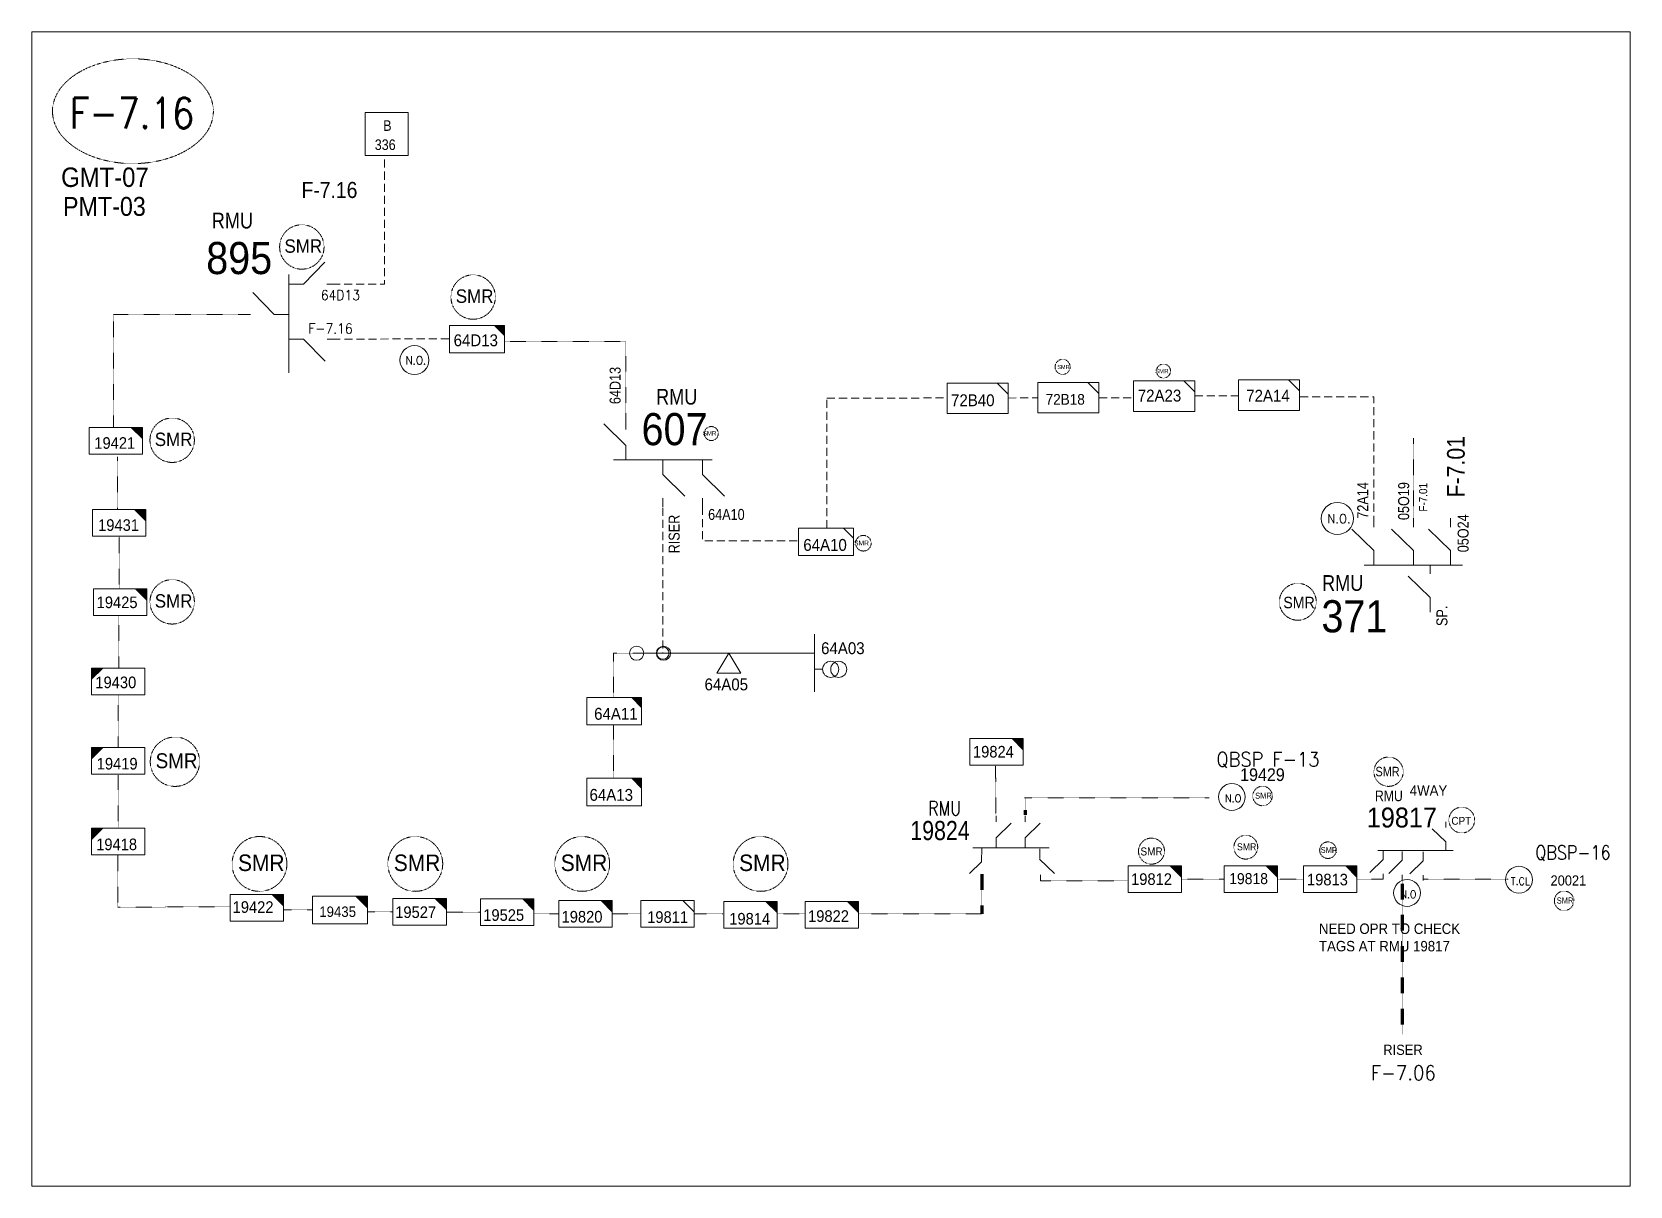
# Model space of a CAD drawing. Header units: metres. Extents: x 65984 to 144644, y -19036 to 23726.
# Drawn here: x 99637 to 100606, y 3730 to 4429 of the extents above; entities that cross this region are included whole.
import ezdxf
from ezdxf.enums import TextEntityAlignment as Align

# ---------------------------------------------------------------- set-up
doc = ezdxf.new("R2010")
doc.units = ezdxf.units.M
doc.header["$MEASUREMENT"] = 0
doc.linetypes.add('( Hidden )', pattern=[0.375, 0.25, -0.125])
doc.linetypes.add('DGN Style 3', pattern=[0.013877, 0, -0.013877])
doc.layers.get('0').update_dxf_attribs({"color": 95, "lineweight": 40})
for name, color, linetype, lineweight in [('d_eos', 111, 'Continuous', 40), ('d_eos no', 121, 'Continuous', 40), ('d_oh branch', 94, 'Continuous', 40), ('d_switch', 95, 'Continuous', 40), ('d_tf', 1, 'Continuous', 40), ('d_tf no', 6, 'Continuous', 40), ('d_tf_200', 1, 'Continuous', 40), ('d_ug cable', 95, 'Continuous', 40), ('d_unit sub', 7, 'Continuous', 40), ('FDR  4  06', 36, 'Continuous', 40), ('fedr no', 95, 'Continuous', 40), ('GRID STATION  04', 7, 'Continuous', 40), ('Level 37', 7, 'Continuous', 0), ('O H MAIN FEEDER', 4, 'Continuous', 100), ('SW N O', 114, 'Continuous', 30)]:
    doc.layers.add(name, color=color, linetype=linetype, lineweight=lineweight)
doc.styles.add('NASKHF', font='naskhf.shx', dxfattribs={"height": 8})
doc.styles.add('Style-Arial', font='arial.ttf')
doc.styles.add('Style-ENGINEERING', font='ENGINEERING.shx')
doc.styles.add('Style-msdefault', font='msdefault.shx')
doc.styles.add('Style-STANDARD', font='STANDARD.shx')

msp = doc.modelspace()

# ---------------------------------------------------------------- texts
at = {"layer": 'd_eos no', "color": 7, "linetype": 'Continuous', "lineweight": 13, "style": 'Style-Arial', "width": 0.88}
for s, height, p in [('GMT-07', 11.779, (99655.03, 4347.25)), ('PMT-03', 11.481, (99656.16, 4329.41))]:
    msp.add_text(s, height=height, dxfattribs=at).set_placement(p, align=Align.TOP_LEFT)
at = {"layer": 'd_eos no', "color": 2, "linetype": 'Continuous', "lineweight": 13, "style": 'Style-Arial', "width": 0.88}
for s, p in [('895', (99743.01, 4302.11)), ('607', (100006.99, 4198.36)), ('371', (100419.23, 4084.87))]:
    msp.add_text(s, height=19.487, dxfattribs=at).set_placement(p, align=Align.TOP_LEFT)
at = {"layer": 'd_eos no', "color": 7, "linetype": 'Continuous', "lineweight": 13, "ltscale": 0.729, "style": 'Style-msdefault', "width": 0.833333}
msp.add_text('19824', height=11.623, dxfattribs=at).set_placement((100169.92, 3939.41))
at = {"layer": 'd_switch', "color": 2, "linetype": 'Continuous', "lineweight": 13, "style": 'Style-msdefault', "width": 0.9}
msp.add_text('F-7.16', height=9.744, dxfattribs=at).set_placement((99800.79, 4338.51), align=Align.TOP_LEFT)
at = {"layer": 'd_switch', "color": 154, "linetype": 'Continuous', "lineweight": 13, "style": 'Style-ENGINEERING', "width": 0.857143}
for s, p in [('64D13', (99987.61, 4203.78)), ('RISER', (100023.39, 4113.3))]:
    msp.add_text(s, height=6.684, rotation=90, dxfattribs=at).set_placement(p, align=Align.TOP_LEFT)
at = {"layer": 'd_switch', "color": 2, "linetype": 'Continuous', "lineweight": 13, "style": 'Style-msdefault', "width": 0.9}
for height, p in [(10.712, (100495.38, 4147.21)), (4.98, (100478.4, 4138.62))]:
    msp.add_text('F-7.01', height=height, rotation=90, dxfattribs=at).set_placement(p, align=Align.TOP_LEFT)
at = {"layer": 'd_switch', "color": 7, "linetype": 'Continuous', "lineweight": 13, "style": 'Style-ENGINEERING', "width": 0.857143}
for s, p in [('72A14', (100440.91, 4134.31)), ('05O19', (100465.73, 4133.48)), ('05O24', (100501.8, 4113.95)), ('SP.', (100488.95, 4069.22))]:
    msp.add_text(s, height=6.684, rotation=90, dxfattribs=at).set_placement(p, align=Align.TOP_LEFT)
at = {"layer": 'd_switch', "color": 154, "linetype": 'Continuous', "lineweight": 13, "style": 'Style-ENGINEERING', "width": 0.857143}
msp.add_text('64A10', height=6.684, dxfattribs=at).set_placement((100047.34, 4140.21), align=Align.TOP_LEFT)
at = {"layer": 'd_tf no', "color": 1, "linetype": 'Continuous', "lineweight": 40, "style": 'Style-msdefault', "width": 0.945946}
for height, p in [(8.124, (99790.44, 4303.69)), (8.124, (99894.32, 4273.32)), (2.428, (100259.09, 4227.5)), (8.124, (99711.81, 4186.49)), (8.124, (99711.81, 4088.51)), (9.026, (99712.33, 3992.05)), (10.029, (99762.28, 3930.66)), (10.029, (99856.76, 3930.66)), (10.029, (99957.99, 3930.66)), (10.029, (100066.14, 3930.66))]:
    msp.add_text('SMR', height=height, dxfattribs=at).set_placement(p, align=Align.TOP_LEFT)
at = {"layer": 'd_tf no', "color": 2, "linetype": 'Continuous', "lineweight": 13, "style": 'Style-msdefault'}
for s, height, width, p in [('64D13', 7.21, 0.945946, (99893.02, 4246.09)), ('72B18', 6.489, 0.945946, (100252, 4209.92)), ('72A23', 7.21, 0.945946, (100307.86, 4212.57)), ('19421', 7.037, 0.947368, (99675.15, 4183.73)), ('64A10', 7.21, 0.945946, (100105.05, 4122)), ('19425', 7.037, 0.947368, (99676.56, 4087.1)), ('19429', 7.682, 0.947368, (100369.92, 3982.92)), ('19817', 12.089, 0.947368, (100446.7, 3959.15)), ('19812', 7.037, 0.947368, (100303.79, 3919.27)), ('19813', 7.037, 0.947368, (100410.47, 3918.99)), ('20021', 6.145, 0.947368, (100558.13, 3917.99)), ('19422', 7.037, 0.947368, (99759.02, 3902.32)), ('19527', 7.037, 0.947368, (99857.6, 3899.23)), ('19820', 7.037, 0.947368, (99958.47, 3896.45)), ('19814', 7.037, 0.947368, (100060.14, 3895.24))]:
    msp.add_text(s, height=height, dxfattribs=dict(at, width=width)).set_placement(p, align=Align.TOP_LEFT)
at = {"layer": 'd_tf no', "color": 11, "linetype": 'Continuous', "lineweight": 13, "style": 'Style-msdefault', "width": 0.945946}
for s, p in [('72B40', (100194.64, 4209.72)), ('72A14', (100373.61, 4212.48)), ('64A03', (100115.84, 4059.37)), ('64A05', (100045.17, 4037.42)), ('64A11', (99978.22, 4019.59)), ('64A13', (99975.42, 3970.43))]:
    msp.add_text(s, height=7.21, dxfattribs=at).set_placement(p, align=Align.TOP_LEFT)
at = {"layer": 'd_tf no', "color": 3, "linetype": 'Continuous', "lineweight": 13, "style": 'Style-msdefault', "width": 0.947368}
for s, height, p in [('19431', 7.037, (99677.44, 4133.95)), ('19824', 7.037, (100207.92, 3996.53)), ('19435', 6.333, (99811.53, 3899.15)), ('19525', 7.037, (99910.97, 3897.48)), ('19811', 7.037, (100010.38, 3896.25)), ('19822', 7.037, (100107.93, 3896.86))]:
    msp.add_text(s, height=height, dxfattribs=at).set_placement(p, align=Align.TOP_LEFT)
for s, p in [('19430', (99675.78, 4031.53)), ('19418', (99676.28, 3933.3))]:
    msp.add_text(s, height=7.037, dxfattribs=at).set_placement(p)
at = {"layer": 'd_tf no', "color": 2, "linetype": 'Continuous', "lineweight": 13, "style": 'Style-msdefault', "width": 0.947368}
msp.add_text('19419', height=7.037, dxfattribs=at).set_placement((99676.6, 3982.22))
at = {"layer": 'd_tf no', "color": 7, "linetype": 'Continuous', "lineweight": 13, "style": 'Style-msdefault', "width": 0.947368}
msp.add_text('4WAY', height=6.333, dxfattribs=at).set_placement((100472.79, 3972.66), align=Align.TOP_LEFT)
at = {"layer": 'd_tf no', "color": 1, "linetype": 'Continuous', "lineweight": 13, "style": 'Style-msdefault', "width": 0.945946}
msp.add_text('CPT', height=4.769, dxfattribs=at).set_placement((100498.01, 3953.48), align=Align.TOP_LEFT)
at = {"layer": 'd_tf no', "color": 2, "linetype": 'Continuous', "lineweight": 40, "style": 'Style-msdefault', "width": 0.947368}
msp.add_text('19818', height=6.683, dxfattribs=at).set_placement((100363.27, 3919.38), align=Align.TOP_LEFT)
at = {"layer": 'd_tf no', "color": 2, "lineweight": 13, "attachment_point": 1, "style": 'NASKHF'}
for insert, char_height in [((100396.11, 4086.95), 6.9344), ((100379.04, 3968.19), 3.6702), ((100309.49, 3934.98), 4.8887), ((100418.71, 3935.19), 3.5709), ((100561.91, 3904.61), 3.6702)]:
    msp.add_mtext('\\Fmsdefault;\\H1x;\\W0.925;SMR\\P', dxfattribs=dict(at, insert=insert, char_height=char_height))
at = {"layer": 'd_tf no', "color": 1, "lineweight": 13, "insert": (100368.02, 3937.47), "char_height": 4.2743, "attachment_point": 1, "style": 'NASKHF'}
msp.add_mtext('\\Fmsdefault;\\H1x;\\W0.925;SMR\\P', dxfattribs=at)
at = {"layer": 'd_tf no', "color": 7, "linetype": 'Continuous', "lineweight": 13, "attachment_point": 1, "style": 'NASKHF'}
for s, insert, char_height in [('\\Fmsdefault;\\H1x;\\W0.947368;NEED OPR TO CHECK\\PTAGS AT RMU 19817', (100417.73, 3888.83), 6.3331), ('\\Fmsdefault;\\H1x;\\W0.947368;RISER', (100456.71, 3815.34), 6.177)]:
    msp.add_mtext(s, dxfattribs=dict(at, insert=insert, char_height=char_height))
at = {"layer": 'fedr no', "color": 6, "linetype": 'Continuous', "lineweight": 13, "style": 'Style-STANDARD', "width": 0.909091}
msp.add_text('F-7.16', height=18.592, dxfattribs=at).set_placement((99697.99, 4380.25), align=Align.MIDDLE_CENTER)
at = {"layer": 'fedr no', "color": 55, "linetype": 'Continuous', "lineweight": 13, "style": 'Style-STANDARD', "width": 0.909091}
msp.add_text('QBSP-16', height=8.587, dxfattribs=at).set_placement((100571.73, 3931.94), align=Align.MIDDLE_CENTER)
at = {"layer": 'fedr no', "color": 6, "linetype": 'Continuous', "lineweight": 13, "insert": (99824.37, 4269.88), "char_height": 6.032, "attachment_point": 5, "rotation": 359.99248, "style": 'Style-STANDARD'}
msp.add_mtext('64D13', dxfattribs=at)
at = {"layer": 'fedr no', "color": 6, "linetype": 'Continuous', "lineweight": 13, "insert": (99818.4, 4249.62), "char_height": 6.032, "attachment_point": 5, "style": 'Style-STANDARD'}
msp.add_mtext('F-7.16', dxfattribs=at)
at = {"layer": 'fedr no', "color": 55, "linetype": 'Continuous', "lineweight": 40, "insert": (100386.76, 3988.02), "char_height": 8.705, "attachment_point": 5, "style": 'Style-STANDARD'}
msp.add_mtext('QBSP F-13', dxfattribs=at)
at = {"layer": 'fedr no', "color": 55, "linetype": 'Continuous', "lineweight": 13, "insert": (100468.87, 3798.3), "char_height": 8.852, "attachment_point": 5, "style": 'Style-STANDARD'}
msp.add_mtext('F-7.06', dxfattribs=at)
at = {"layer": 'Level 37', "color": 2, "linetype": 'Continuous', "lineweight": 13, "style": 'Style-msdefault', "width": 0.86}
for p in [(99746.37, 4319.85), (100015.79, 4213.05)]:
    msp.add_text('RMU', height=9.549, dxfattribs=at).set_placement(p, align=Align.TOP_LEFT)
at = {"layer": 'Level 37', "color": 1, "linetype": 'Continuous', "lineweight": 13, "ltscale": 0.9, "style": 'Style-msdefault', "width": 0.86}
for p in [(100326.52, 4222.5), (100052.32, 4184.72)]:
    msp.add_text('SMR', height=2.673, rotation=359.99963, dxfattribs=at).set_placement(p, align=Align.RIGHT)
at = {"layer": 'Level 37', "color": 1, "linetype": 'Continuous', "lineweight": 13, "style": 'Style-msdefault', "width": 0.86}
msp.add_text('SMR', height=2.97, rotation=359.99963, dxfattribs=at).set_placement((100144.88, 4118.1), align=Align.RIGHT)
at = {"layer": 'Level 37', "color": 2, "linetype": 'Continuous', "lineweight": 13, "style": 'Style-msdefault', "width": 0.86}
msp.add_text('RMU', height=9.549, rotation=0.00037, dxfattribs=at).set_placement((100444.59, 4100.08), align=Align.TOP_RIGHT)
at = {"layer": 'Level 37', "color": 2, "linetype": 'Continuous', "lineweight": 13, "ltscale": 0.9, "style": 'Style-msdefault', "width": 0.86}
msp.add_text('RMU', height=6.457, rotation=0.00037, dxfattribs=at).set_placement((100468.58, 3969.47), align=Align.TOP_RIGHT)
at = {"layer": 'Level 37', "color": 1, "linetype": 'Continuous', "lineweight": 13, "ltscale": 1.799809, "insert": (100466.64, 3978.03), "char_height": 5.7343, "width": 17.7936, "attachment_point": 9, "rotation": 359.99963, "style": 'NASKHF'}
msp.add_mtext('\\Fmsdefault;\\H1x;\\W0.86;SMR', dxfattribs=at)
at = {"layer": 'Level 37', "color": 7, "linetype": 'Continuous', "lineweight": 13, "ltscale": 0.911301, "insert": (100190.76, 3958.66), "char_height": 8.8673, "width": 34.0692, "attachment_point": 5, "line_spacing_factor": 0.6, "style": 'Style-STANDARD'}
msp.add_mtext('\\H1x;\\W0.854701;RMU', dxfattribs=at)

# ---------------------------------------------------------------- blocks, each defined once
blk = doc.blocks.new('*U1269')
at = {"layer": 'GRID STATION  04', "color": 121, "linetype": 'Continuous', "lineweight": 13, "ltscale": 0.957013, "flags": 128}
blk.add_lwpolyline([(5.07, 5.07), (5.07, -5.06), (-5.06, -5.06), (-5.06, 5.07)], close=True, dxfattribs=at)
at = {"layer": 'GRID STATION  04', "color": 121, "linetype": 'Continuous', "lineweight": 13, "style": 'Style-msdefault', "width": 0.888889}
for s, height, p in [('B', 2.48, (-0.8, 3.25)), ('336', 2.482, (-2.79, -1.25))]:
    blk.add_text(s, height=height, dxfattribs=at).set_placement(p, align=Align.TOP_LEFT)
blk = doc.blocks.new('TF_8')
at = {"color": 0, "linetype": 'ByBlock', "lineweight": -2}
blk.add_line((6.3, 4.95), (9.9, 1.35), dxfattribs=at)
blk.add_3dface([(-10.1, 4.95), (9.9, 4.95), (9.9, -5.05), (-10.1, -5.05)], dxfattribs=at)
blk = doc.blocks.new('exist.us-1000kva')
at = {"color": 0, "linetype": 'ByBlock', "lineweight": -2, "flags": 128}
blk.add_lwpolyline([(40, 12.9), (32.8, 20), (40, 20)], close=True, dxfattribs=at)
at = {"color": 0, "linetype": 'ByBlock', "lineweight": -2, "extrusion": (0, 0, -1)}
blk.add_solid([(-40, 12.9), (-32.8, 20), (-40, 20)], dxfattribs=at)
at = {"color": 0, "linetype": 'ByBlock', "lineweight": -2, "xscale": 2, "yscale": 2}
blk.add_blockref('TF_8', (20.2, 10.1), dxfattribs=at)
blk = doc.blocks.new('TFU_132')
at = {"layer": 'd_tf_200', "color": 11, "linetype": 'Continuous', "lineweight": 13}
blk.add_line((0, 10), (0, 0), dxfattribs=at)
at = {"layer": 'd_tf_200', "color": 11, "linetype": 'Continuous', "lineweight": 13, "extrusion": (0, 0, -1)}
for centre in [(0, 30), (0, 20)]:
    blk.add_circle(centre, 10, dxfattribs=at)
blk = doc.blocks.new('*U1270')
at = {"layer": 'd_eos', "color": 2, "linetype": 'Continuous', "lineweight": 13, "ltscale": 1.219067}
for p, q in [((-11.9, 4.55), (-18.76, 11.21)), ((-11.9, 11.85), (-11.9, 14.61)), ((-11.9, -0.01), (-11.9, 4.55)), ((14.9, 0), (-15.7, -0.01)), ((-0.4, 0), (-0.4, -4.56)), ((-0.4, -4.56), (6.47, -11.22)), ((11.9, 0), (11.9, -4.56)), ((11.9, -4.56), (18.77, -11.22)), ((-0.4, -11.86), (-0.4, -14.62)), ((11.9, -11.85), (11.9, -14.62))]:
    blk.add_line(p, q, dxfattribs=at)
blk = doc.blocks.new('TRA1_1208')
at = {"layer": 'd_tf', "color": 11, "linetype": 'Continuous', "lineweight": 13, "ltscale": 0.000662329, "extrusion": (0, 0, -1), "flags": 128}
blk.add_lwpolyline([(-10.1, -17), (-0.1, 0), (9.9, -17)], close=True, dxfattribs=at)
blk = doc.blocks.new('TRA1_1207')
at = {"layer": 'd_tf', "color": 11, "linetype": 'Continuous', "lineweight": 13, "ltscale": 0.000662329, "xscale": 1.000046566207833, "yscale": 1.000046566207833, "zscale": 1.000046566207833, "rotation": 180}
blk.add_blockref('TRA1_1208', (0, 0), dxfattribs=at)
blk = doc.blocks.new('*U3795')
at = {"layer": 'SW N O', "color": 1, "lineweight": 13}
blk.add_circle((0, 0), 16.8, dxfattribs=at)
at = {"layer": 'SW N O', "color": 1, "lineweight": 13, "style": 'Style-STANDARD'}
blk.add_text('N.O.', height=9.6, dxfattribs=at).set_placement((1.7, -0.2), align=Align.MIDDLE_CENTER)
blk = doc.blocks.new('*U3511')
at = {"layer": 'd_unit sub', "color": 2, "linetype": 'Continuous', "lineweight": 13}
for p, q in [((-9.2, 4.59), (9.19, 4.59)), ((-9.2, -4.6), (-9.2, 4.59)), ((9.19, 0.71), (5.31, 4.59)), ((5.97, 4.59), (9.19, 4.59)), ((9.19, 4.59), (9.19, 1.38)), ((9.19, 4.59), (9.19, -4.6)), ((9.19, -4.6), (-9.2, -4.6))]:
    blk.add_line(p, q, dxfattribs=at)
at = {"layer": 'd_unit sub', "color": 2, "linetype": 'Continuous', "lineweight": 13, "flags": 128}
blk.add_lwpolyline([(9.19, 0.71), (9.19, 4.59), (5.31, 4.59)], close=True, dxfattribs=at)
at = {"layer": 'd_unit sub', "color": 2, "linetype": 'Continuous', "lineweight": 13}
blk.add_solid([(9.19, 0.71), (9.19, 4.59), (5.31, 4.59)], dxfattribs=at)
blk = doc.blocks.new('*U3979')
at = {"layer": 'd_unit sub', "color": 3, "linetype": 'Continuous', "lineweight": 13}
for p, q in [((-9.2, 4.61), (9.19, 4.61)), ((-9.2, -4.58), (-9.2, 4.61)), ((9.19, 0.73), (5.31, 4.61)), ((5.97, 4.61), (9.19, 4.61)), ((9.19, 4.61), (9.19, 1.4)), ((9.19, 4.61), (9.19, -4.58)), ((9.19, -4.58), (-9.2, -4.58))]:
    blk.add_line(p, q, dxfattribs=at)
blk = doc.blocks.new('*U3838')
at = {"layer": 'd_unit sub', "color": 2, "linetype": 'Continuous', "lineweight": 13}
for p, q in [((-9.2, 4.59), (9.19, 4.59)), ((-9.2, -4.6), (-9.2, 4.59)), ((9.19, 0.71), (5.31, 4.59)), ((5.97, 4.59), (9.19, 4.59)), ((9.19, 4.59), (9.19, 1.38)), ((9.19, 4.59), (9.19, -4.6)), ((9.19, -4.6), (-9.2, -4.6))]:
    blk.add_line(p, q, dxfattribs=at)
at = {"layer": 'd_unit sub', "color": 2, "linetype": 'Continuous', "lineweight": 13, "flags": 128}
blk.add_lwpolyline([(9.19, 0.71), (9.19, 4.59), (5.31, 4.59)], close=True, dxfattribs=at)
at = {"layer": 'd_unit sub', "color": 2, "linetype": 'Continuous', "lineweight": 13}
blk.add_solid([(9.19, 0.71), (9.19, 4.59), (5.31, 4.59)], dxfattribs=at)
blk = doc.blocks.new('*U3811')
at = {"layer": 'd_unit sub', "color": 3, "linetype": 'Continuous', "lineweight": 13}
for p, q in [((-9.2, 4.59), (9.19, 4.59)), ((-9.2, -4.6), (-9.2, 4.59)), ((9.19, 0.71), (5.31, 4.59)), ((5.97, 4.59), (9.19, 4.59)), ((9.19, 4.59), (9.19, 1.38)), ((9.19, 4.59), (9.19, -4.6)), ((9.19, -4.6), (-9.2, -4.6))]:
    blk.add_line(p, q, dxfattribs=at)
at = {"layer": 'd_unit sub', "color": 3, "linetype": 'Continuous', "lineweight": 13, "flags": 128}
blk.add_lwpolyline([(9.19, 0.71), (9.19, 4.59), (5.31, 4.59)], close=True, dxfattribs=at)
at = {"layer": 'd_unit sub', "color": 3, "linetype": 'Continuous', "lineweight": 13}
blk.add_solid([(9.19, 0.71), (9.19, 4.59), (5.31, 4.59)], dxfattribs=at)
blk = doc.blocks.new('*U3776')
at = {"layer": 'SW N O', "color": 1, "lineweight": 13}
blk.add_circle((0, 0), 16.8, dxfattribs=at)
at = {"layer": 'SW N O', "color": 1, "lineweight": 13, "insert": (1.7, -1.8), "char_height": 9.6, "attachment_point": 5, "line_spacing_factor": 0.6, "style": 'Style-STANDARD'}
blk.add_mtext('T.CL', dxfattribs=at)
blk = doc.blocks.new('*U3382')
at = {"layer": 'SW N O', "color": 3, "lineweight": 13}
blk.add_circle((0, 0), 16.8, dxfattribs=at)
at = {"layer": 'SW N O', "color": 3, "lineweight": 13, "insert": (1.7, -1.8), "char_height": 9.6, "attachment_point": 5, "line_spacing_factor": 0.6, "style": 'Style-STANDARD'}
blk.add_mtext('N.O', dxfattribs=at)
blk = doc.blocks.new('*U4188')
at = {"layer": 'd_eos', "color": 2, "linetype": 'Continuous', "lineweight": 13, "ltscale": 0.741882}
for p, q in [((-8, 16.1), (-8, 19.7)), ((-8, 6.5), (1, 15.2)), ((6.3, 15.8), (6.3, 19.4)), ((6.3, 6.1), (15.3, 14.9)), ((19.1, 15.2), (19.1, 18.8)), ((19.1, 5.6), (28.1, 14.4)), ((-8, 0.4), (-8, 6.5)), ((6.3, 0.1), (6.3, 6.1)), ((19.1, -0.4), (19.1, 5.6)), ((22.5, -0.4), (-28.1, -0.4)), ((-23.1, -0.4), (-23.1, -6.4)), ((-23.1, -6.4), (-14.1, -15.2)), ((-23.1, -16), (-23.1, -19.7))]:
    blk.add_line(p, q, dxfattribs=at)
blk = doc.blocks.new('*U893')
at = {"layer": 'SW N O', "color": 3, "lineweight": 13}
blk.add_circle((0, 0), 16.8, dxfattribs=at)
at = {"layer": 'SW N O', "color": 3, "lineweight": 13, "style": 'Style-STANDARD'}
blk.add_text('N.O.', height=9.6, dxfattribs=at).set_placement((1.7, -0.2), align=Align.MIDDLE_CENTER)

# ---------------------------------------------------------------- linework, layer by layer
at = {"color": 3, "linetype": 'DGN Style 3', "lineweight": 13, "flags": 128}
msp.add_lwpolyline([(100221.8, 3955.04), (100221.8, 3955.04), (100221.65, 3984.88)], dxfattribs=at)
at = {"layer": 'd_eos', "color": 2, "linetype": 'Continuous', "lineweight": 13, "ltscale": 1.219067}
for p, q in [((99801.92, 4276.57), (99814.9, 4289.94)), ((99793.04, 4282.42), (99793.04, 4222.79)), ((99793.04, 4276.57), (99801.92, 4276.57)), ((99784.16, 4258.15), (99771.18, 4271.53)), ((99793.04, 4258.15), (99784.16, 4258.15)), ((99793.2, 4243.22), (99802.08, 4243.22)), ((99802.08, 4243.22), (99815.06, 4229.85)), ((100451.04, 4129.2), (100451.04, 4134.6)), ((100475.01, 4129.2), (100475.01, 4134.6)), ((100497.43, 4129.2), (100497.43, 4134.6)), ((100451.04, 4114.99), (100437.67, 4127.97)), ((100475.01, 4114.99), (100461.64, 4127.97)), ((100497.42, 4114.99), (100484.05, 4127.97)), ((100451.04, 4106.11), (100451.04, 4114.99)), ((100475.01, 4106.11), (100475.01, 4114.99)), ((100497.43, 4106.11), (100497.43, 4114.99)), ((100445.2, 4106.11), (100504.82, 4106.11)), ((100485.12, 4086.55), (100471.75, 4099.53)), ((100485.12, 4086.55), (100471.75, 4099.53)), ((100485.12, 4100.77), (100485.12, 4106.16)), ((100485.12, 4100.77), (100485.12, 4106.16)), ((100485.12, 4077.67), (100485.12, 4086.55)), ((100485.12, 4077.67), (100485.12, 4086.55))]:
    msp.add_line(p, q, dxfattribs=at)
at = {"layer": 'd_eos', "color": 7, "linetype": 'Continuous', "lineweight": 13, "ltscale": 1.219067}
for p, q in [((99816.13, 4276.57), (99821.53, 4276.57)), ((99769.94, 4258.15), (99764.55, 4258.15)), ((99816.29, 4243.22), (99821.69, 4243.22))]:
    msp.add_line(p, q, dxfattribs=at)
at = {"layer": 'd_eos', "color": 7, "linetype": 'Continuous', "lineweight": 13, "ltscale": 0.824397}
for p, q in [((100222, 3950.42), (100222, 3954.07)), ((100239.67, 3950.43), (100239.67, 3954.07)), ((100222, 3940.81), (100231.04, 3949.59)), ((100239.67, 3940.81), (100248.71, 3949.59)), ((100207.8, 3934.69), (100254.22, 3934.78)), ((100222, 3934.81), (100222, 3940.81)), ((100239.67, 3934.81), (100239.67, 3940.81)), ((100248.34, 3927.89), (100257.39, 3919.11)), ((100248.42, 3934.17), (100248.42, 3928.17)), ((100248.89, 3918.4), (100248.89, 3914.75))]:
    msp.add_line(p, q, dxfattribs=at)
at = {"layer": 'd_eos', "color": 7, "linetype": 'Continuous', "lineweight": 13, "ltscale": 0.667762}
for p, q in [((100213.18, 3926.23), (100213.24, 3934.7)), ((100213.12, 3926.19), (100205.8, 3919.08)), ((100213.12, 3918.4), (100213.12, 3915.45))]:
    msp.add_line(p, q, dxfattribs=at)
at = {"layer": 'd_oh branch', "color": 11, "linetype": 'Continuous', "lineweight": 13}
for p, q in [((100111.9, 4029.23), (100111.9, 4064.24)), ((100007.28, 4052.81), (100111.9, 4052.81))]:
    msp.add_line(p, q, dxfattribs=at)
at = {"layer": 'd_ug cable', "color": 3, "linetype": 'DGN Style 3', "lineweight": 13}
for p, q in [((99686.87, 4189.68), (99686.87, 4258.35)), ((99689.25, 4171.79), (99689.25, 4140.2)), ((99690.15, 4123.6), (99690.15, 4092.02)), ((99689.93, 4075.44), (99689.93, 4043.85)), ((99689.68, 4027.13), (99689.68, 3995.54)), ((99689.62, 3978.69), (99689.62, 3947.1)), ((100351.12, 3964.96), (100239.09, 3964.96)), ((99689.37, 3930.37), (99689.37, 3898.79)), ((100360.21, 3915.71), (100334.33, 3915.71)), ((100408.4, 3915.71), (100392.57, 3915.71)), ((100456.58, 3915.71), (100440.76, 3915.71)), ((100532.44, 3915.71), (100481, 3915.71)), ((100301.44, 3914.71), (100248.88, 3914.71)), ((99757.12, 3898.91), (99689.37, 3898.79)), ((99789.91, 3897.05), (99807.43, 3897.05)), ((99840.84, 3895.98), (99856.28, 3895.98)), ((99888.6, 3895.68), (99909.42, 3895.68)), ((99942.05, 3894.65), (99956.62, 3894.65)), ((99989.25, 3894.65), (100006.44, 3894.65)), ((100039.15, 3894.66), (100056.34, 3894.66)), ((100088.94, 3894.66), (100106.14, 3894.66)), ((100138.5, 3894.66), (100213.26, 3894.66))]:
    msp.add_line(p, q, dxfattribs=at)
at = {"layer": 'd_ug cable', "color": 11, "linetype": '( Hidden )', "lineweight": 13, "ltscale": 19.487171}
for p, q in [((99819.44, 4243.2), (99891.87, 4243.35)), ((100119.37, 4207.38), (100191.8, 4207.52)), ((100119.37, 4128.52), (100119.37, 4207.38)), ((100229.23, 4207.49), (100247.3, 4207.52)), ((100284.33, 4207.6), (100305.33, 4207.64)), ((100019.88, 4140.87), (100019.88, 4052.81))]:
    msp.add_line(p, q, dxfattribs=at)
at = {"layer": 'd_ug cable', "color": 234, "linetype": 'DGN Style 3', "lineweight": 13}
msp.add_line((100475.01, 4134.6), (100475.01, 4183.23), dxfattribs=at)
at = {"layer": 'd_ug cable', "color": 3, "linetype": 'DGN Style 3', "lineweight": 100}
for p, q in [((100239.57, 3965.06), (100239.59, 3954.68)), ((100213.35, 3918.85), (100213.39, 3894.6)), ((100468.1, 3915.19), (100468.27, 3821.71))]:
    msp.add_line(p, q, dxfattribs=at)
at = {"layer": 'd_ug cable', "color": 11, "linetype": '( Hidden )', "lineweight": 13, "ltscale": 19.487171, "flags": 128}
for points in [[(99819.33, 4276.57), (99851.03, 4276.57), (99851.03, 4353.83)], [(100342.35, 4208.84), (100369.37, 4208.84)], [(100406.27, 4208.28), (100451.04, 4208.28), (100451.04, 4133.17)], [(100043.85, 4141.42), (100043.85, 4120.89), (100102.31, 4120.89)]]:
    msp.add_lwpolyline(points, dxfattribs=at)
at = {"layer": 'd_ug cable', "color": 3, "linetype": 'DGN Style 3', "lineweight": 13, "flags": 128}
msp.add_lwpolyline([(99686.87, 4258.08), (99686.87, 4258.08), (99768.02, 4258.08)], dxfattribs=at)
at = {"layer": 'd_ug cable', "color": 11, "linetype": 'DGN Style 3', "lineweight": 13, "flags": 128}
for points in [[(99923.8, 4241.7), (99997.46, 4241.7), (99997.46, 4188.43)], [(100007.28, 4052.81), (99989.98, 4052.81), (99989.98, 4025.86)], [(99989.98, 4009.01), (99989.98, 3976.62)]]:
    msp.add_lwpolyline(points, dxfattribs=at)
at = {"layer": 'd_ug cable', "color": 2, "linetype": 'DGN Style 3', "lineweight": 13}
for centre, radius in [((99800.98, 4299.08), 13.46), ((99904.86, 4268.71), 13.46), ((100262.28, 4226.37), 4.56), ((100323.45, 4223.84), 4.25), ((99722.35, 4181.88), 13.46), ((100049.25, 4185.93), 4.25), ((100141.47, 4119.43), 4.73), ((99722.35, 4083.89), 13.46), ((99724.04, 3986.93), 14.96), ((100459.93, 3980.88), 8.88), ((99775.29, 3924.96), 16.62), ((99869.77, 3924.96), 16.62), ((99971, 3924.96), 16.62), ((100079.15, 3924.96), 16.62), ((100373.36, 3935.11), 7.22)]:
    msp.add_circle(centre, radius, dxfattribs=at)
at = {"layer": 'd_ug cable', "color": 1, "linetype": 'DGN Style 3', "lineweight": 13}
for centre, radius in [((100404.89, 4083.91), 11.17), ((100383.5, 3966.16), 5.91), ((100316.17, 3932.72), 7.89), ((100423.16, 3933.3), 5.02), ((100566.37, 3902.58), 5.91)]:
    msp.add_circle(centre, radius, dxfattribs=at)
at = {"layer": 'd_ug cable', "color": 2, "linetype": 'DGN Style 3', "lineweight": 0}
msp.add_circle((100504.31, 3951.56), 7.81, dxfattribs=at)
at = {"layer": 'FDR  4  06', "color": 11, "linetype": 'Continuous', "lineweight": 13}
msp.add_circle((100019.94, 4052.81), 3.74, dxfattribs=at)
at = {"layer": 'fedr no', "color": 82, "linetype": 'DGN Style 3', "lineweight": 13, "true_color": 0x1dc70e}
msp.add_ellipse((99698.56, 4381.4), major_axis=(48.78, 0), ratio=0.651175, dxfattribs=at)
at = {"layer": 'O H MAIN FEEDER', "color": 140, "linetype": 'Continuous', "lineweight": 13, "flags": 128}
msp.add_lwpolyline([(99637.34, 3729.64), (100606.35, 3729.64), (100606.35, 4429.45), (99637.34, 4429.45)], close=True, dxfattribs=at)
at = {"layer": 'O H MAIN FEEDER', "color": 11, "lineweight": 13, "ltscale": 0.95157}
for centre in [(100004.01, 4052.74), (100020.28, 4052.74)]:
    msp.add_circle(centre, 4.3, dxfattribs=at)

# ---------------------------------------------------------------- block references
at = {"layer": 'd_eos', "color": 2, "linetype": 'Continuous', "lineweight": 13, "ltscale": 1.219067, "xscale": 1.948717100000001, "yscale": 1.948717100000001, "zscale": 1.948717100000001}
msp.add_blockref('*U1270', (100020.65, 4169.92), dxfattribs=at)
at = {"layer": 'd_eos', "color": 2, "linetype": 'Continuous', "lineweight": 13, "ltscale": 0.741882, "xscale": 0.9, "yscale": 0.9, "zscale": 0.9, "rotation": 180}
msp.add_blockref('*U4188', (100473.77, 3932.66), dxfattribs=at)
at = {"layer": 'd_tf', "color": 11, "linetype": 'Continuous', "lineweight": 13, "ltscale": 0.000662329, "extrusion": (0, 0, -1), "xscale": 0.7210253270000002, "yscale": 0.7210253270000002, "zscale": 0.7210253270000002, "rotation": 180}
msp.add_blockref('TRA1_1207', (-100059.94, 4052.8), dxfattribs=at)
at = {"layer": 'd_tf_200', "color": 11, "linetype": 'Continuous', "lineweight": 13, "xscale": 0.4871792750000004, "yscale": 0.4871792750000004, "zscale": 0.4871792750000004, "rotation": 269.9999999999997}
msp.add_blockref('TFU_132', (100111.9, 4042.96), dxfattribs=at)
at = {"layer": 'd_unit sub', "color": 2, "linetype": 'Continuous', "lineweight": 13, "rotation": 359.9999999999999}
for name, p, xscale, yscale, zscale in [('exist.us-1000kva', (99890.53, 4234.78), 0.8316389266684207, 0.8316389266684207, 0.8316389266684207), ('TF_8', (100266, 4207.77), 1.851281245000041, 1.851281245000041, 0.7484750340015786), ('TF_8', (100324.03, 4208.71), 1.851281245000001, 1.851281245000001, 0.8316389266684207), ('TF_8', (100118.99, 4120.29), 1.663277853336841, 1.663277853336841, 0.8316389266684207)]:
    msp.add_blockref(name, p, dxfattribs=dict(at, xscale=xscale, yscale=yscale, zscale=zscale))
at = {"layer": 'd_unit sub', "color": 11, "linetype": 'Continuous', "lineweight": 13, "zscale": 0.8316389266684207, "rotation": 359.9999999999999}
for name, p, xscale, yscale in [('TF_8', (100210.91, 4207.36), 1.851281245000001, 1.851281245000001), ('TF_8', (100387.67, 4209.26), 1.851281245000001, 1.851281245000001), ('exist.us-1000kva', (99973.75, 4009.22), 0.8316389266684207, 0.8316389266684207), ('exist.us-1000kva', (99973.75, 3960.24), 0.8316389266684207, 0.8316389266684207)]:
    msp.add_blockref(name, p, dxfattribs=dict(at, xscale=xscale, yscale=yscale))
at = {"layer": 'd_unit sub', "color": 2, "linetype": 'Continuous', "lineweight": 13, "xscale": 1.759187808, "yscale": 1.759187808, "zscale": 1.759187808}
for name, p in [('*U3511', (99688.12, 4181.61)), ('*U3511', (99690.78, 4083.66)), ('*U3838', (100318.16, 3915.71)), ('*U3511', (100376.4, 3915.71)), ('*U3511', (100424.59, 3915.71)), ('*U3838', (99773.74, 3898.34)), ('*U3838', (99872.43, 3895.99)), ('*U3511', (99973.08, 3894.66)), ('*U3838', (100072.98, 3894.16))]:
    msp.add_blockref(name, p, dxfattribs=at)
at = {"layer": 'd_unit sub', "color": 3, "linetype": 'Continuous', "lineweight": 13}
for name, p, xscale, yscale, zscale in [('*U3811', (99690.27, 4131.83), 1.759187808, 1.759187808, 1.759187808), ('*U3811', (100222.28, 3992.97), 1.759187808, 1.759187808, 1.759187808), ('*U3811', (99824.14, 3897.06), 1.816255101814591, 1.816255101814591, 1.816255101814591), ('*U3811', (99925.58, 3895.69), 1.759187808, 1.759187808, 1.759187808), ('*U3979', (100022.63, 3894.62), 1.759187808, 1.759187808, 1.759187808), ('*U3811', (100122.44, 3894.16), 1.759187808, 1.759187808, 1.759187808)]:
    msp.add_blockref(name, p, dxfattribs=dict(at, xscale=xscale, yscale=yscale, zscale=zscale))
at = {"layer": 'd_unit sub', "color": 3, "linetype": 'Continuous', "lineweight": 13, "extrusion": (0, 0, -1), "xscale": 1.759187808, "yscale": 1.759187808, "zscale": 1.759187808}
for p in [(-99689.63, 4035.67), (-99689.58, 3938.55)]:
    msp.add_blockref('*U3811', p, dxfattribs=at)
at = {"layer": 'd_unit sub', "color": 2, "linetype": 'Continuous', "lineweight": 13, "extrusion": (0, 0, -1), "xscale": 1.759187808, "yscale": 1.759187808, "zscale": 1.759187808}
msp.add_blockref('*U3511', (-99689.59, 3987.46), dxfattribs=at)
at = {"layer": 'GRID STATION  04', "color": 121, "linetype": 'Continuous', "lineweight": 13, "ltscale": 0.957013, "xscale": 2.573752969347087, "yscale": 2.573752969347087, "zscale": 2.573752969347087}
msp.add_blockref('*U1269', (99852.37, 4367.5), dxfattribs=at)
at = {"layer": 'SW N O', "color": 3, "lineweight": 13}
for name, p, xscale, yscale, zscale in [('*U893', (99869.25, 4230.45), 0.5223917889675237, 0.5223917889675237, 0.5223917889675237), ('*U3382', (100364.9, 3965.58), 0.484325347371142, 0.484325347371142, 0.484325347371142), ('*U3382', (100471.13, 3907.36), 0.484325347371142, 0.484325347371142, 0.484325347371142)]:
    msp.add_blockref(name, p, dxfattribs=dict(at, xscale=xscale, yscale=yscale, zscale=zscale))
at = {"layer": 'SW N O', "color": 1, "lineweight": 13}
for name, p, xscale, yscale, zscale in [('*U3795', (100428.88, 4134.45), 0.5804353210750263, 0.5804353210750263, 0.5804353210750263), ('*U3776', (100539.01, 3915.37), 0.484325347371142, 0.484325347371142, 0.484325347371142)]:
    msp.add_blockref(name, p, dxfattribs=dict(at, xscale=xscale, yscale=yscale, zscale=zscale))

msp.set_redraw_order([(e.dxf.handle, doc.entitydb.next_handle()) for e in msp.query("TEXT MTEXT ATTDEF DIMENSION ARC_DIMENSION")])  # texts and dimensions are drawn at this point

doc.saveas('drawing.dxf')
